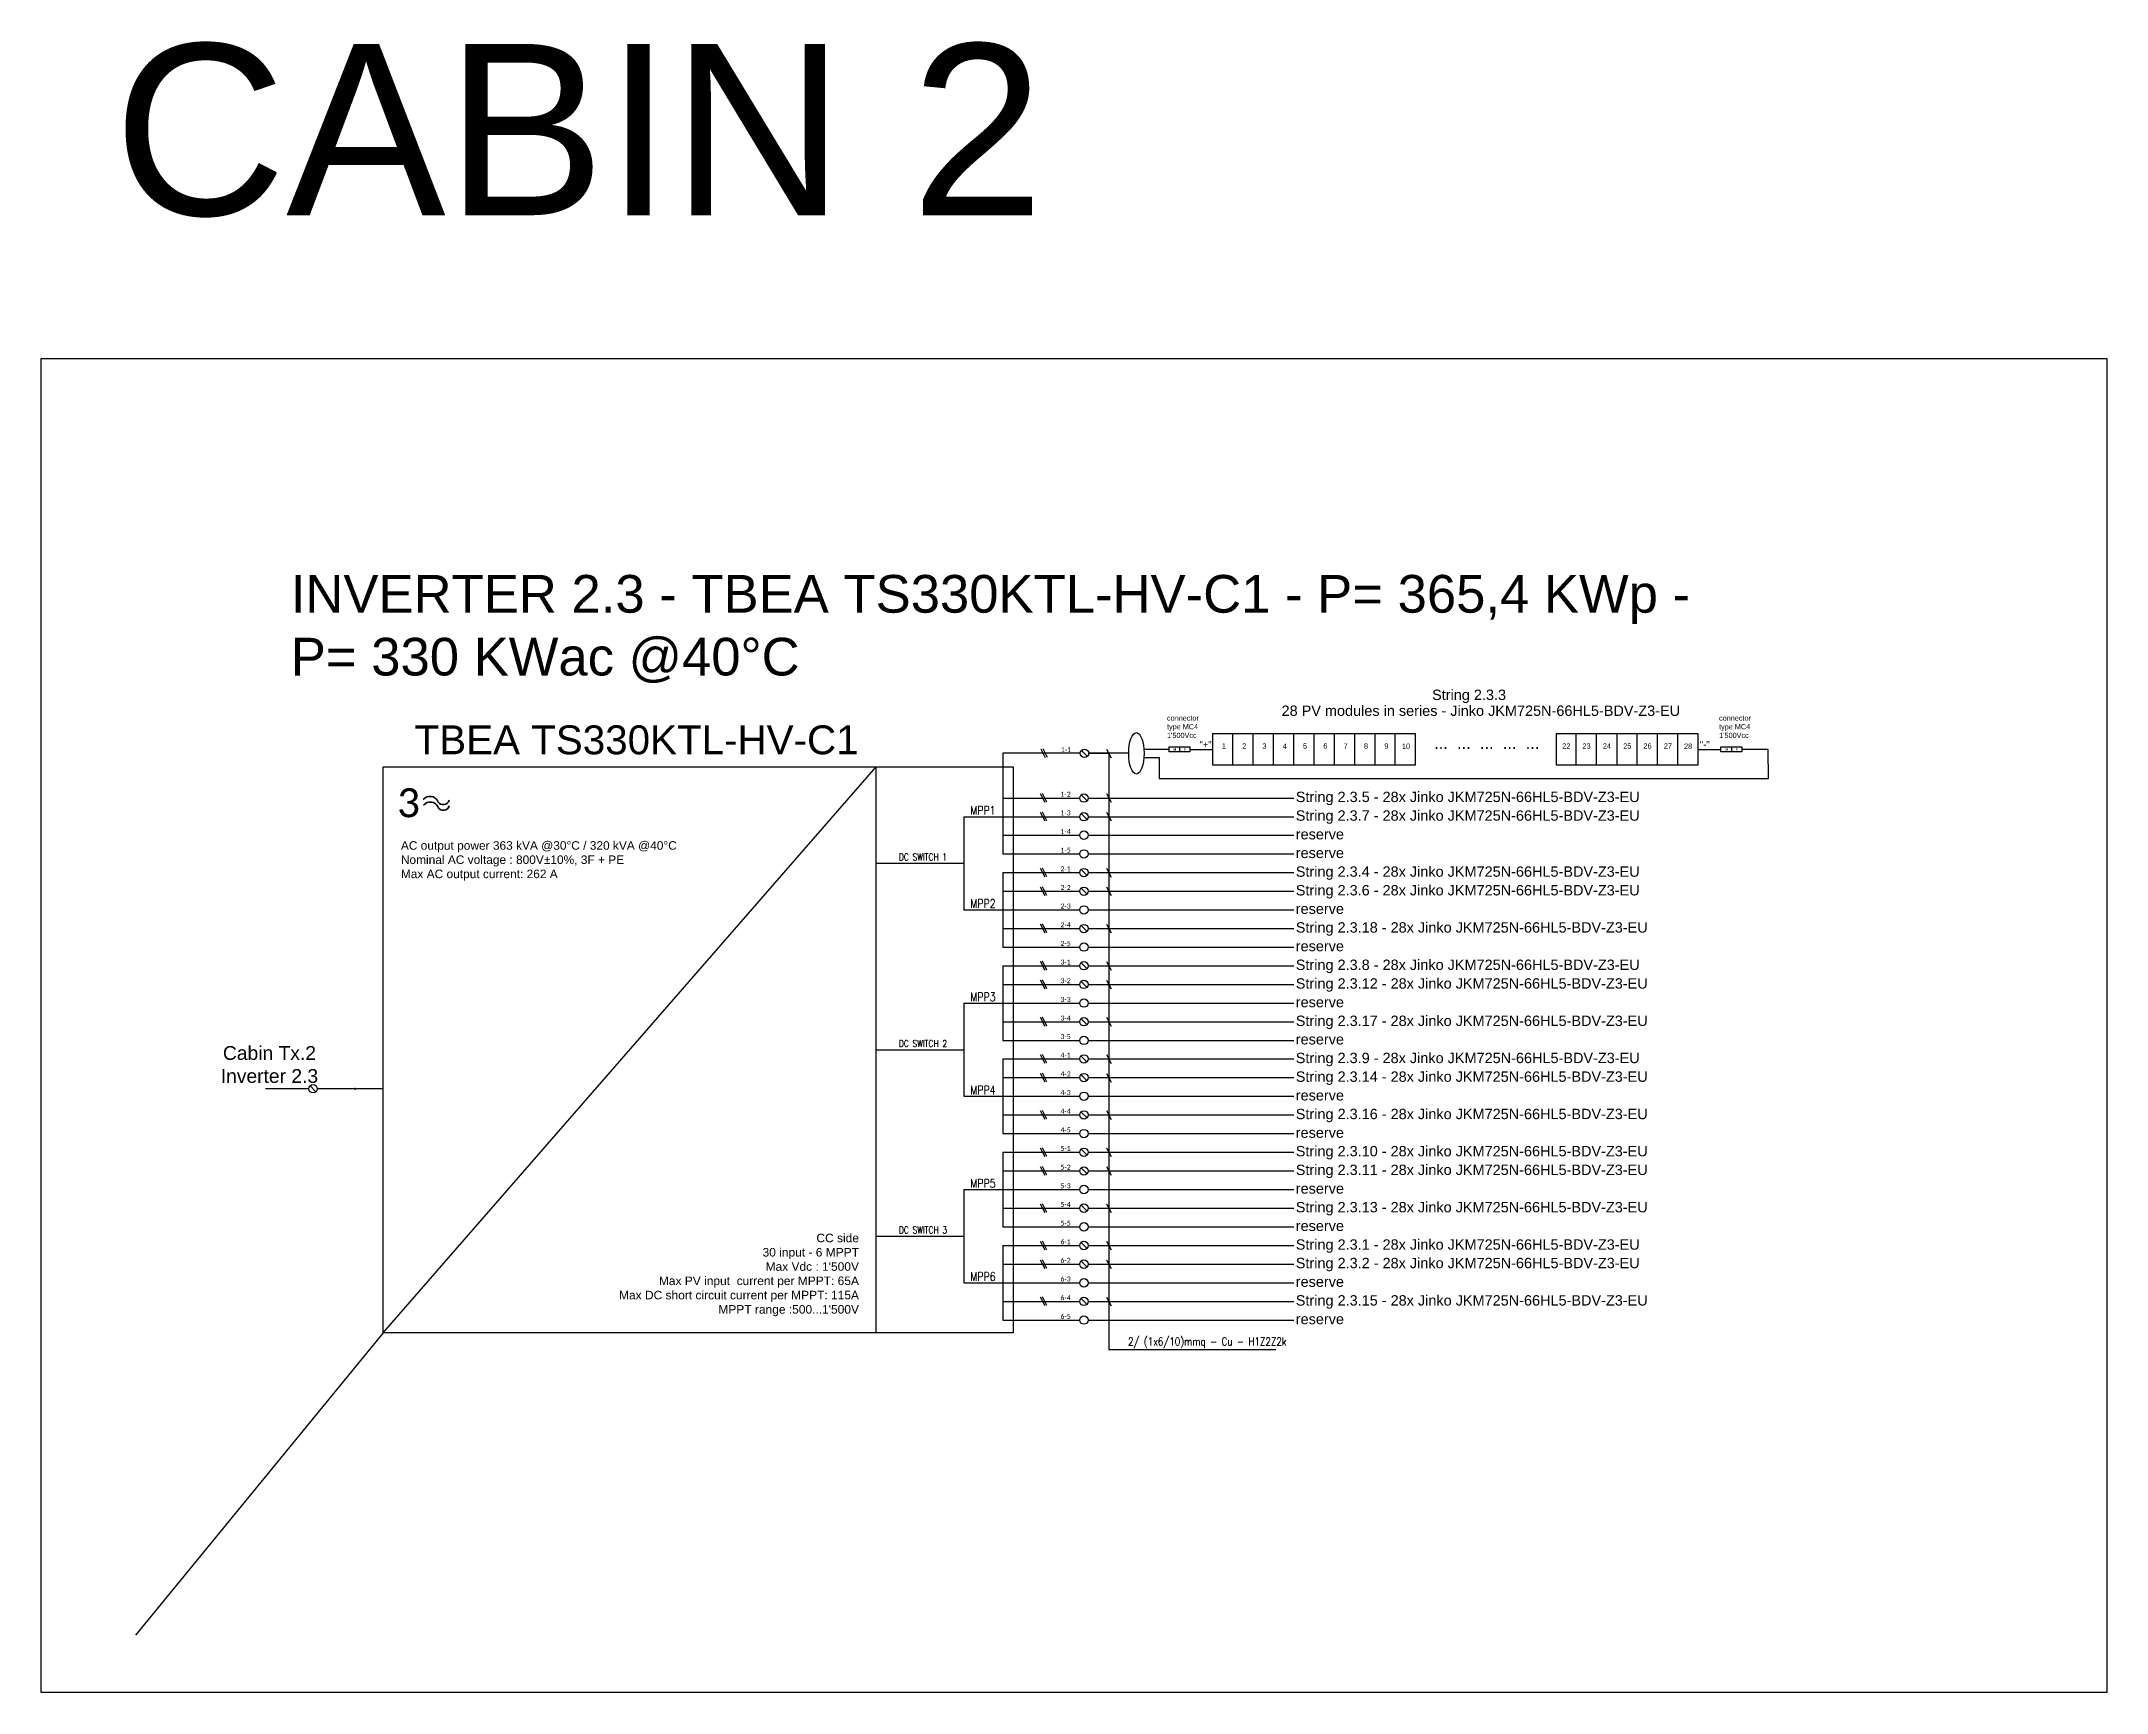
# Model space of a CAD drawing. Header units: millimetres. Extents: x 14856 to 141494, y 133975 to 167686.
# Drawn here: x 43500 to 55562, y 146011 to 155650 of the extents above; entities that cross this region are included whole.
import ezdxf

# ---------------------------------------------------------------- set-up
doc = ezdxf.new("R2010")
doc.units = ezdxf.units.MM
doc.linetypes.add('TRATTEGGIATA', pattern=[19.05, 12.7, -6.35])
doc.layers.add('-Testi', color=1, linetype='Continuous')
doc.layers.add('TRATTEGGIATA', color=40, linetype='TRATTEGGIATA')
doc.styles.add('Legend', font='calibri.ttf')
doc.styles.add('SIMPLEX', font='SIMPLEX', dxfattribs={"width": 0.8})
doc.styles.get("Standard").update_dxf_attribs({"font": 'arial.ttf'})

# ---------------------------------------------------------------- blocks, each defined once
blk = doc.blocks.new('P00102')
at = {"color": 1, "linetype": 'ByBlock', "lineweight": 25}
for p, q in [((0, 4), (-4, -4)), ((2, 4), (-2, -4)), ((4, 4), (0, -4))]:
    blk.add_line(p, q, dxfattribs=at)
blk = doc.blocks.new('P00')
at = {"color": 1}
for points in [[(-19, 26), (7, -25)], [(20, -25), (-6, 26)]]:
    blk.add_lwpolyline(points, dxfattribs=at)

msp = doc.modelspace()

# ---------------------------------------------------------------- linework, layer by layer
for points in [[(49115, 151494), (49115, 150907)], [(49610, 151476), (49575, 151511)], [(49614, 151494), (49734, 151494), (49734, 148014)], [(49721, 151519), (49747, 151468)], [(49721, 151519), (49747, 151468)], [(50147, 151532), (50147, 151502)], [(50207, 151517), (50340, 151517)], [(50340, 151608), (50340, 151426), (51526, 151426), (51526, 151608), (50340, 151608)], [(50459, 151426), (50459, 151608)], [(50577, 151426), (50577, 151607)], [(50696, 151425), (50696, 151607)], [(50814, 151426), (50814, 151608)], [(50933, 151426), (50933, 151607)], [(51052, 151425), (51052, 151607)], [(51170, 151426), (51170, 151608)], [(51289, 151426), (51289, 151607)], [(51407, 151425), (51407, 151607)], [(52346, 151608), (52346, 151426), (53176, 151426), (53176, 151608), (52346, 151608)], [(52464, 151426), (52464, 151608)], [(52583, 151426), (52583, 151607)], [(52702, 151425), (52702, 151607)], [(52820, 151426), (52820, 151608)], [(52939, 151426), (52939, 151607)], [(52939, 151426), (52939, 151607)], [(53057, 151425), (53057, 151607)], [(53057, 151425), (53057, 151607)], [(53176, 151426), (53176, 151608)], [(53176, 151517), (53309, 151517)], [(53370, 151532), (53370, 151502)], [(45496, 148111), (48375, 151415)], [(48375, 148111), (48375, 151415)], [(49721, 151259), (49747, 151208)], [(49607, 151216), (49572, 151251)], [(49607, 151107), (49572, 151142)], [(49721, 151150), (49747, 151099)], [(48887, 151124), (49115, 151124)], [(48887, 151124), (48887, 150580)], [(48375, 150852), (48887, 150852)], [(49115, 150798), (49115, 150363)], [(49607, 150781), (49572, 150815)], [(49721, 150823), (49747, 150772)], [(49607, 150672), (49572, 150706)], [(49721, 150715), (49747, 150664)], [(48887, 150580), (49115, 150580)], [(49607, 150454), (49572, 150489)], [(49721, 150497), (49747, 150446)], [(49115, 150254), (49115, 149818)], [(49607, 150236), (49572, 150271)], [(49721, 150279), (49747, 150228)], [(49721, 150170), (49747, 150119)], [(49607, 150127), (49572, 150162)], [(48887, 150036), (49115, 150036)], [(48887, 150036), (48887, 149492)], [(49607, 149910), (49572, 149945)], [(49721, 149953), (49747, 149902)], [(48375, 149764), (48887, 149764)], [(49115, 149710), (49115, 149274)], [(49607, 149692), (49572, 149727)], [(49721, 149735), (49747, 149684)], [(49607, 149583), (49572, 149618)], [(49721, 149626), (49747, 149575)], [(45104, 149519), (45070, 149553)], [(45496, 149536), (45112, 149536)], [(48887, 149492), (49115, 149492)], [(49607, 149366), (49572, 149400)], [(49721, 149409), (49747, 149357)], [(49115, 149165), (49115, 148730)], [(49607, 149148), (49572, 149183)], [(49721, 149191), (49747, 149140)], [(49721, 149082), (49747, 149031)], [(49607, 149039), (49572, 149074)], [(48887, 148948), (49115, 148948)], [(48887, 148948), (48887, 148403)], [(49607, 148821), (49572, 148856)], [(49721, 148864), (49747, 148813)], [(48375, 148676), (48887, 148676)], [(49115, 148621), (49115, 148186)], [(49607, 148604), (49572, 148639)], [(49721, 148647), (49747, 148596)], [(49607, 148495), (49572, 148530)], [(49721, 148538), (49747, 148487)], [(48887, 148403), (49115, 148403)], [(49607, 148277), (49572, 148312)], [(49721, 148320), (49747, 148269)], [(49734, 148014), (50709, 148014)]]:
    msp.add_lwpolyline(points)
at = {"color": 40}
for points in [[(49568, 151494), (49115, 151494)], [(49850, 151494), (49617, 151494)], [(49940, 151519), (50085, 151519)], [(49940, 151469), (50029, 151469), (50029, 151347), (53586, 151347), (53585, 151517), (53431, 151517)]]:
    msp.add_lwpolyline(points, dxfattribs=at)
for points in [[(50086, 151532), (50207, 151532), (50207, 151502), (50086, 151502)], [(53309, 151532), (53431, 151532), (53431, 151502), (53309, 151502)], [(45496, 151415), (49176, 151415), (49176, 148111), (45496, 148111)]]:
    msp.add_lwpolyline(points, close=True)
at = {"color": 40, "linetype": 'Continuous'}
for points in [[(49115, 151233), (49565, 151233)], [(49614, 151233), (50814, 151233)], [(49115, 151124), (49565, 151124)], [(49614, 151124), (50814, 151124)], [(49115, 150798), (49565, 150798)], [(49614, 150798), (50814, 150798)], [(49115, 150689), (49565, 150689)], [(49614, 150689), (50814, 150689)], [(49115, 150471), (49565, 150471)], [(49614, 150471), (50814, 150471)], [(49115, 150254), (49565, 150254)], [(49614, 150254), (50814, 150254)], [(49115, 150145), (49565, 150145)], [(49614, 150145), (50814, 150145)], [(49115, 149927), (49565, 149927)], [(49614, 149927), (50814, 149927)]]:
    msp.add_lwpolyline(points, dxfattribs=at)
at = {"color": 8, "linetype": 'Continuous'}
for points in [[(49115, 151016), (49565, 151016)], [(49614, 151016), (50814, 151016)], [(49115, 150907), (49565, 150907)], [(49614, 150907), (50814, 150907)], [(49115, 150580), (49565, 150580)], [(49614, 150580), (50814, 150580)], [(49115, 150363), (49565, 150363)], [(49614, 150363), (50814, 150363)], [(49115, 150036), (49565, 150036)], [(49614, 150036), (50814, 150036)], [(49115, 149818), (49565, 149818)], [(49614, 149818), (50814, 149818)], [(49115, 149492), (49565, 149492)], [(49614, 149492), (50814, 149492)], [(49115, 149274), (49565, 149274)], [(49614, 149274), (50814, 149274)], [(49115, 148948), (49565, 148948)], [(49614, 148948), (50814, 148948)], [(49115, 148730), (49565, 148730)], [(49614, 148730), (50814, 148730)], [(49115, 148403), (49565, 148403)], [(49614, 148403), (50814, 148403)], [(49115, 148186), (49565, 148186)], [(49614, 148186), (50814, 148186)]]:
    msp.add_lwpolyline(points, dxfattribs=at)
at = {"color": 4}
msp.add_lwpolyline([(45062, 149536), (44810, 149536)], dxfattribs=at)
at = {"color": 7}
for centre in [(49592, 151494), (49589, 151233), (49589, 151124), (49589, 150798), (49589, 150689), (49589, 150471), (49589, 150254), (49589, 150145), (49589, 149927), (49589, 149710), (49589, 149601), (49589, 149383), (49589, 149165), (49589, 149056), (49589, 148839), (49589, 148621), (49589, 148512), (49589, 148295)]:
    msp.add_circle(centre, 24.6, dxfattribs=at)
at = {"color": 8}
for centre in [(49589, 151016), (49589, 150907), (49589, 150580), (49589, 150363), (49589, 150036), (49589, 149818), (49589, 149492), (49589, 149274), (49589, 148948), (49589, 148730), (49589, 148403), (49589, 148186)]:
    msp.add_circle(centre, 24.6, dxfattribs=at)
msp.add_circle((45087, 149536), 24.6)
at = {"lineweight": 35}
for centre, radius, start, end in [((45770, 151193), 50.1, 22.5771, 141.9874), ((45771, 151160), 50.1, 22.5771, 141.9874), ((45847, 151231), 36.5, 211.9962, 342.6174), ((45848, 151198), 36.5, 211.9962, 342.6174)]:
    msp.add_arc(centre, radius, start, end, dxfattribs=at)
msp.add_ellipse((49895, 151494), major_axis=(0, -121), ratio=0.370747)
at = {"layer": 'Defpoints', "color": 1}
msp.add_line((45496, 148111), (44051, 146347), dxfattribs=at)
msp.add_lwpolyline([(43500, 153798), (55562, 153798), (55562, 146011), (43500, 146011)], close=True, dxfattribs=at)
at = {"layer": 'TRATTEGGIATA', "color": 40, "linetype": 'Continuous', "ltscale": 0.5}
for points in [[(49115, 149710), (49565, 149710)], [(49614, 149710), (50814, 149710)], [(49115, 149601), (49565, 149601)], [(49614, 149601), (50814, 149601)], [(49115, 149383), (49565, 149383)], [(49614, 149383), (50814, 149383)], [(49115, 149165), (49565, 149165)], [(49614, 149165), (50814, 149165)], [(49115, 149056), (49565, 149056)], [(49614, 149056), (50814, 149056)], [(49115, 148839), (49565, 148839)], [(49614, 148839), (50814, 148839)], [(49115, 148621), (49565, 148621)], [(49614, 148621), (50814, 148621)], [(49115, 148512), (49565, 148512)], [(49614, 148512), (50814, 148512)], [(49115, 148295), (49565, 148295)], [(49614, 148295), (50814, 148295)]]:
    msp.add_lwpolyline(points, dxfattribs=at)

# ---------------------------------------------------------------- block references
for name, p in [('P00', (49356, 151494)), ('P00', (49353, 151233)), ('P00', (49353, 151125)), ('P00', (49353, 150798)), ('P00', (49353, 150689)), ('P00', (49353, 150472)), ('P00', (49353, 150254)), ('P00', (49353, 150145)), ('P00', (49353, 149927)), ('P00', (49353, 149710)), ('P00', (49353, 149601)), ('P00102', (45332, 149536)), ('P00', (49353, 149383)), ('P00', (49353, 149165)), ('P00', (49353, 149057)), ('P00', (49353, 148839)), ('P00', (49353, 148621)), ('P00', (49353, 148512)), ('P00', (49353, 148295))]:
    msp.add_blockref(name, p)

# ---------------------------------------------------------------- texts
at = {"layer": '-Testi', "color": 7, "attachment_point": 5, "style": 'SIMPLEX'}
for s, insert, char_height, width in [('MPP1', (48999, 151161), 50, 54.43), ('DC SWITCH 1', (48649, 150889), 40, 391.73), ('MPP2', (48999, 150617), 50, 54.43), ('MPP3', (48999, 150072), 50, 54.43), ('DC SWITCH 2', (48649, 149800), 40, 391.73), ('MPP4', (48999, 149528), 50, 54.43), ('MPP5', (48999, 148984), 50, 54.43), ('DC SWITCH 3', (48649, 148712), 40, 391.73), ('MPP6', (48999, 148440), 50, 54.43), ('2/ (1x6/10)mmq - Cu - H1Z2Z2k', (50309, 148053), 46.62, 1811.15)]:
    msp.add_mtext(s, dxfattribs=dict(at, insert=insert, char_height=char_height, width=width))
for s, insert, char_height, width, attachment_point in [('CABIN 2', (43921, 155635), 1000, 9076.37, 1), ('INVERTER 2.3 - TBEA TS330KTL-HV-C1 - P= 365,4 KWp - P= 330 KWac @40°C', (44957, 152535), 220, 8459.92, 1), ('28 PV modules in series - Jinko JKM725N-66HL5-BDV-Z3-EU', (50743, 151773), 60.44, 2681.98, 1), ('TBEA TS330KTL-HV-C1', (45680, 151657), 168.7, 3487.59, 1), ("connector type MC4\\P1'500Vcc", (50074, 151715), 30.34, 266.35, 1), ("connector type MC4\\P1'500Vcc", (53298, 151715), 30.34, 266.35, 1), ('\\pxql;{\\fArial|b1|i0|c0|p34;M}', (50111, 151524), 13.78, 16.7, 1), ('\\pxql;{\\fArial|b1|i0|c0|p34;F}', (50172, 151524), 13.78, 16.7, 1), ("''+''", (50263, 151565), 38.1, 72.4, 1), ('1 ', (50394, 151552), 30.8, 30.84, 1), ('2 ', (50513, 151552), 30.8, 30.84, 1), ('3 ', (50631, 151552), 30.8, 30.84, 1), ('4 ', (50750, 151551), 30.8, 30.84, 1), ('5 ', (50868, 151552), 30.8, 30.84, 1), ('6 ', (50987, 151552), 30.8, 30.84, 1), ('7 ', (51105, 151551), 30.8, 30.84, 1), ('8 ', (51224, 151552), 30.8, 30.84, 1), ('9 ', (51343, 151552), 30.8, 30.84, 1), ('10 ', (51446, 151551), 30.8, 30.84, 1), ('...  ...  ...  ...  ... ', (51634, 151589), 68.89, 747.03, 1), ('22 ', (52382, 151552), 30.8, 30.84, 1), ('23 ', (52500, 151552), 30.8, 30.84, 1), ('24 ', (52619, 151552), 30.8, 30.84, 1), ('25 ', (52738, 151552), 30.8, 30.84, 1), ('26 ', (52856, 151552), 30.8, 30.84, 1), ('27', (52975, 151552), 30.8, 30.84, 1), ('28 ', (53093, 151551), 30.8, 30.84, 1), ("''-''", (53185, 151565), 38.1, 72.4, 1), ('\\pxql;{\\fArial|b1|i0|c0|p34;M}', (53335, 151524), 13.78, 16.7, 1), ('\\pxql;{\\fArial|b1|i0|c0|p34;F}', (53395, 151524), 13.78, 16.7, 1), ('AC output power 363 kVA @30°C / 320 kVA @40°C\\PNominal AC voltage : 800V±10%, 3F + PE \\PMax AC output current: 262 A', (45600, 150981), 49.77, 2205.22, 1), ('\\pxqc;Cabin Tx.2\\PInverter 2.3', (44377, 149785), 80.48, 910.84, 1), ("CC side\\P30 input - 6 MPPT \\PMax Vdc : 1'500V\\PMax PV input  current per MPPT: 65A\\PMax DC short circuit current per MPPT: 115A \\PMPPT range :500...1'500V ", (48275, 148690), 50, 1795.44, 3)]:
    msp.add_mtext(s, dxfattribs=dict(insert=insert, char_height=char_height, width=width, attachment_point=attachment_point))
at = {"color": 7, "char_height": 60.44, "width": 4500, "attachment_point": 1}
for s, insert in [('String 2.3.3', (51622, 151866)), ('String 2.3.5 - 28x Jinko JKM725N-66HL5-BDV-Z3-EU', (50826, 151270)), ('String 2.3.7 - 28x Jinko JKM725N-66HL5-BDV-Z3-EU', (50826, 151161)), ('String 2.3.4 - 28x Jinko JKM725N-66HL5-BDV-Z3-EU', (50826, 150834)), ('String 2.3.6 - 28x Jinko JKM725N-66HL5-BDV-Z3-EU', (50826, 150725)), ('String 2.3.18 - 28x Jinko JKM725N-66HL5-BDV-Z3-EU', (50826, 150508)), ('String 2.3.8 - 28x Jinko JKM725N-66HL5-BDV-Z3-EU', (50826, 150290)), ('String 2.3.12 - 28x Jinko JKM725N-66HL5-BDV-Z3-EU', (50826, 150181)), ('String 2.3.17 - 28x Jinko JKM725N-66HL5-BDV-Z3-EU', (50826, 149963)), ('String 2.3.9 - 28x Jinko JKM725N-66HL5-BDV-Z3-EU', (50826, 149746)), ('String 2.3.14 - 28x Jinko JKM725N-66HL5-BDV-Z3-EU', (50826, 149637)), ('String 2.3.16 - 28x Jinko JKM725N-66HL5-BDV-Z3-EU', (50826, 149419)), ('String 2.3.10 - 28x Jinko JKM725N-66HL5-BDV-Z3-EU', (50826, 149202)), ('String 2.3.11 - 28x Jinko JKM725N-66HL5-BDV-Z3-EU', (50826, 149093)), ('String 2.3.13 - 28x Jinko JKM725N-66HL5-BDV-Z3-EU', (50826, 148875)), ('String 2.3.1 - 28x Jinko JKM725N-66HL5-BDV-Z3-EU', (50826, 148657)), ('String 2.3.2 - 28x Jinko JKM725N-66HL5-BDV-Z3-EU', (50826, 148549)), ('String 2.3.15 - 28x Jinko JKM725N-66HL5-BDV-Z3-EU', (50826, 148331))]:
    msp.add_mtext(s, dxfattribs=dict(at, insert=insert))
at = {"color": 7, "char_height": 28.9, "width": 87.84, "attachment_point": 1, "style": 'Legend'}
for s, insert in [('1-1', (49454, 151530)), ('1-2', (49452, 151270)), ('1-3', (49452, 151161)), ('2-1', (49452, 150834)), ('2-2', (49452, 150725)), ('2-4', (49452, 150508)), ('3-1', (49452, 150290)), ('3-2', (49452, 150181)), ('3-4', (49452, 149963)), ('4-1', (49452, 149746)), ('4-2', (49452, 149637)), ('4-4', (49452, 149419)), ('5-1', (49452, 149202)), ('5-2', (49452, 149093)), ('5-4', (49452, 148875)), ('6-1', (49452, 148657)), ('6-2', (49452, 148549)), ('6-4', (49452, 148331))]:
    msp.add_mtext(s, dxfattribs=dict(at, insert=insert))
at = {"insert": (45578, 151290), "char_height": 169, "width": 2757.72, "attachment_point": 1, "style": 'Legend'}
msp.add_mtext('3', dxfattribs=at)
at = {"color": 8, "char_height": 28.9, "width": 87.84, "attachment_point": 1, "style": 'Legend'}
for s, insert in [('1-4', (49452, 151052)), ('1-5', (49452, 150943)), ('2-3', (49452, 150617)), ('2-5', (49452, 150399)), ('3-3', (49452, 150072)), ('3-5', (49452, 149855)), ('4-3', (49452, 149528)), ('4-5', (49452, 149310)), ('5-3', (49452, 148984)), ('5-5', (49452, 148766)), ('6-3', (49452, 148440)), ('6-5', (49452, 148222))]:
    msp.add_mtext(s, dxfattribs=dict(at, insert=insert))
at = {"color": 8, "char_height": 60.4, "width": 4500, "attachment_point": 1}
for insert in [(50826, 151052), (50826, 150943), (50826, 150617), (50826, 150399), (50826, 150072), (50826, 149855), (50826, 149528), (50826, 149310), (50826, 148984), (50826, 148766), (50826, 148440), (50826, 148222)]:
    msp.add_mtext('reserve', dxfattribs=dict(at, insert=insert))

doc.saveas('drawing.dxf')
